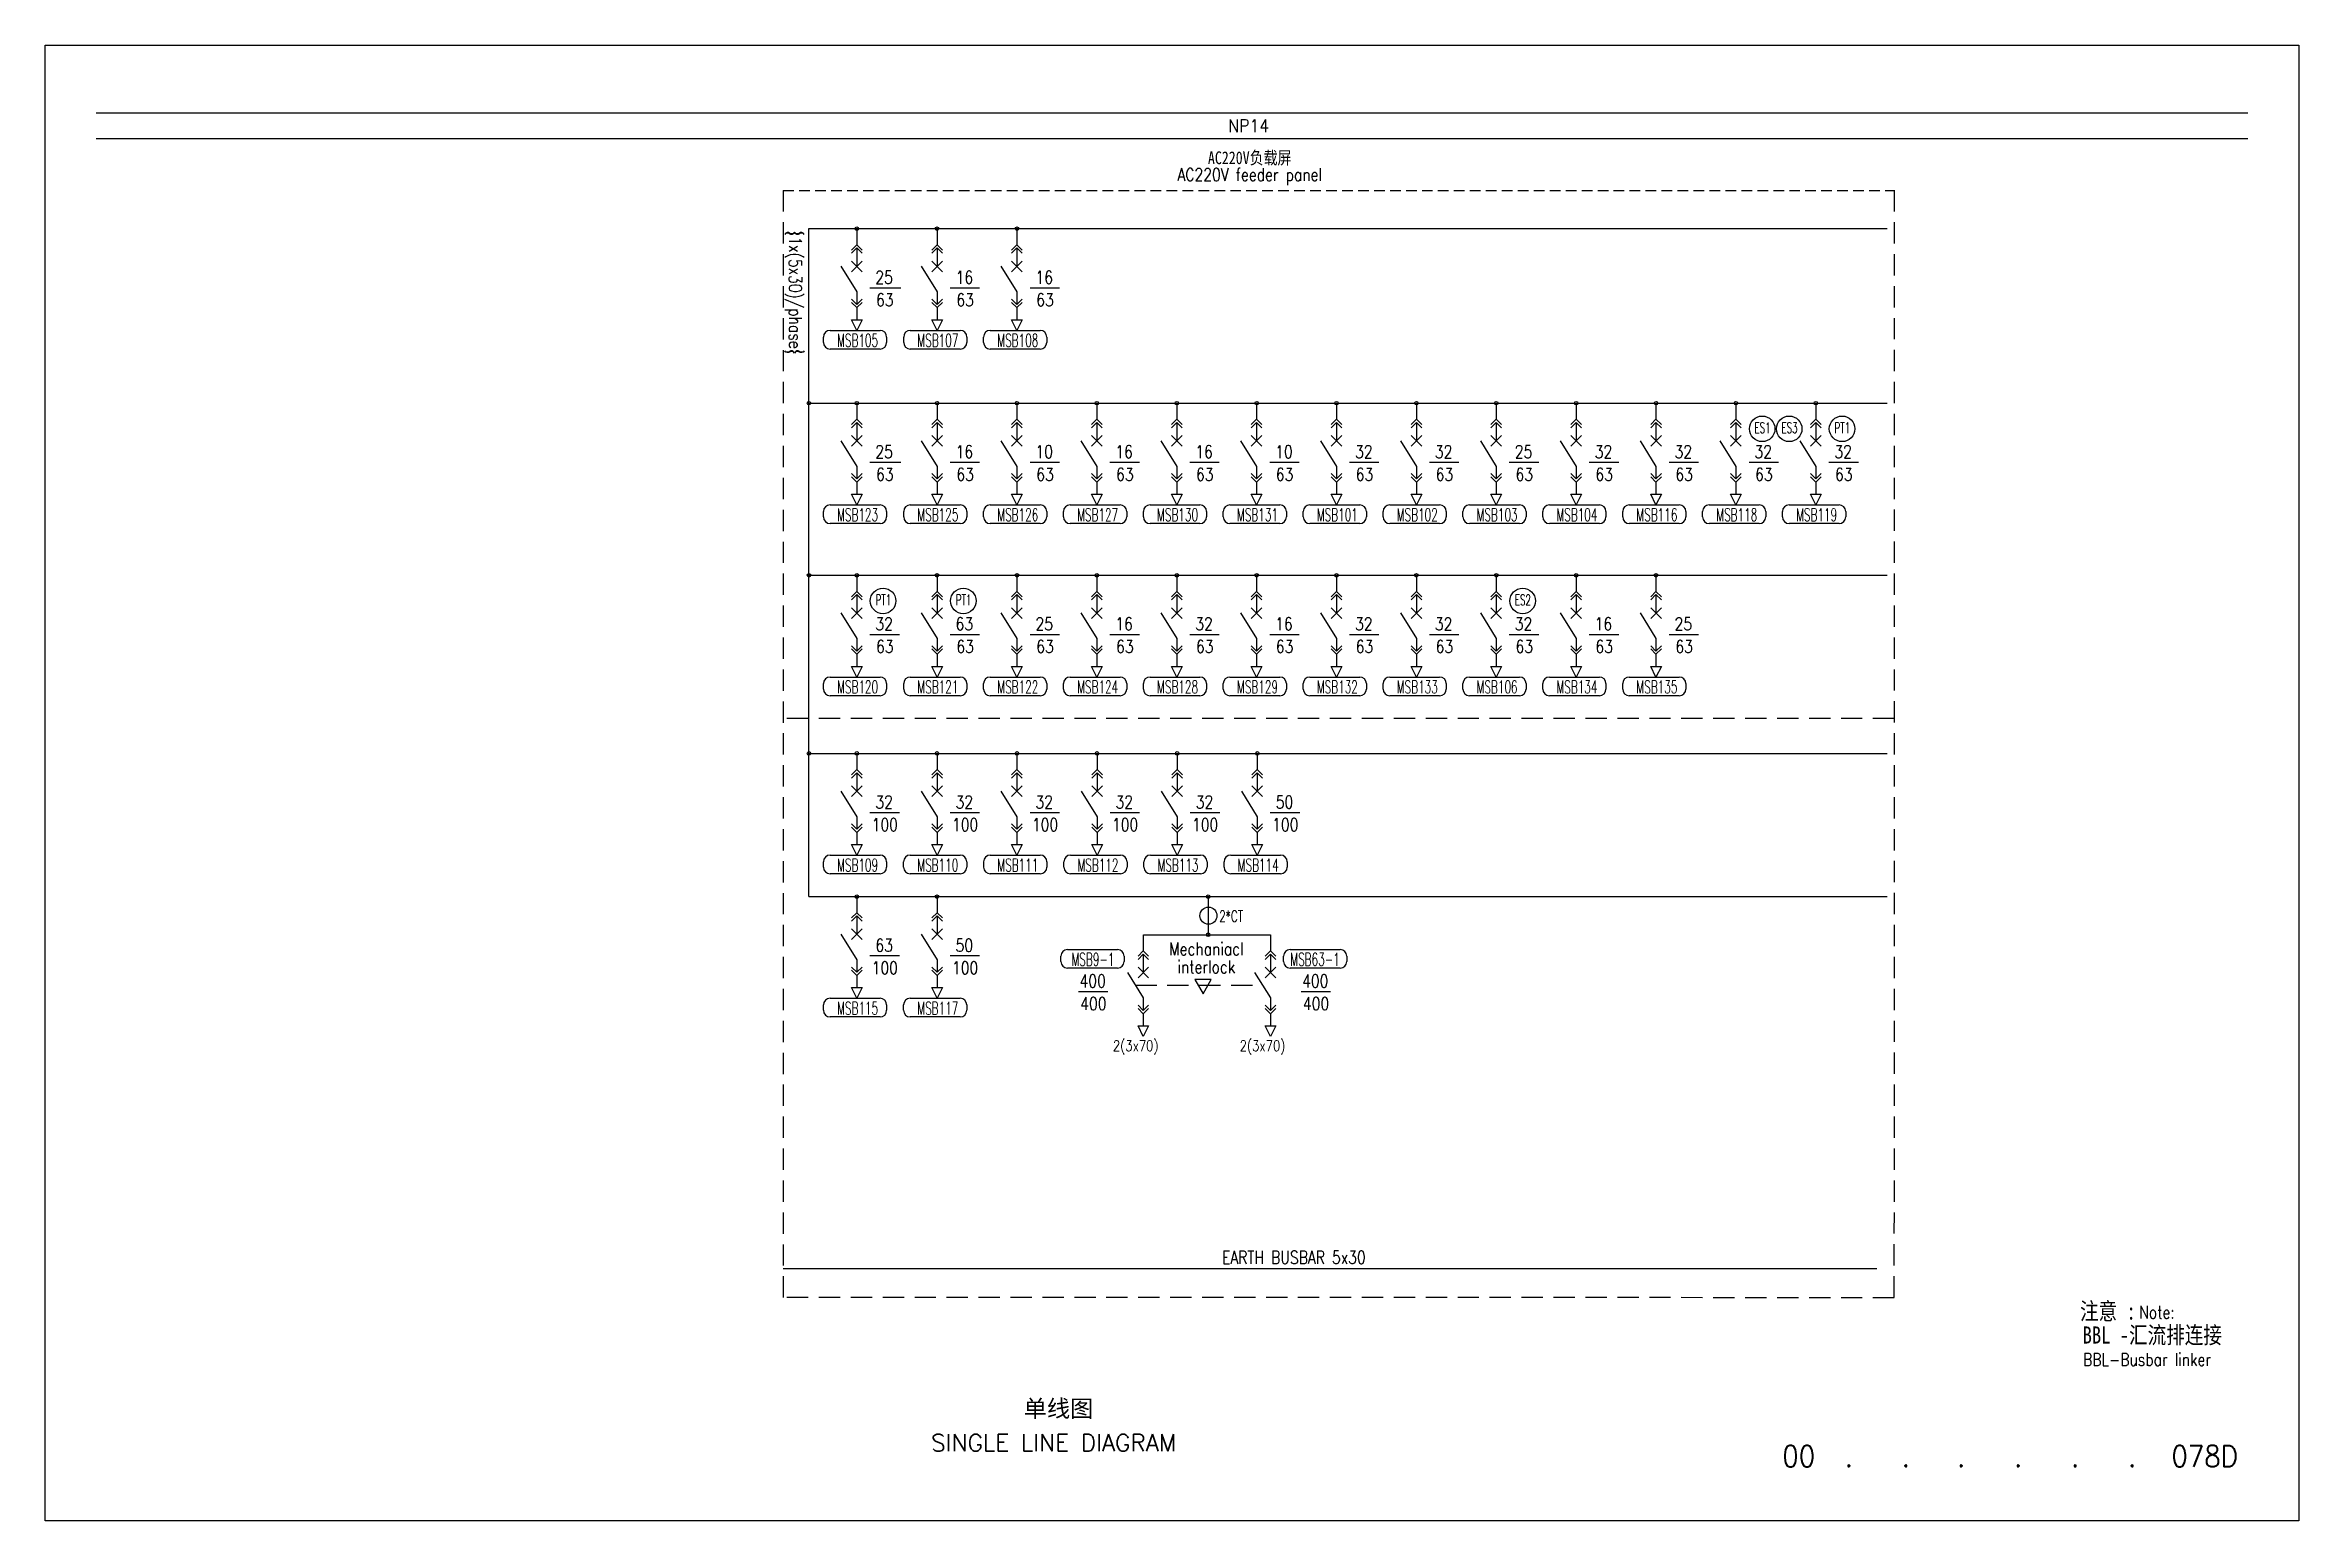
# Model space of a CAD drawing. Extents: x -598 to 568, y 398 to 572.
# Drawn here: x 303 to 567.6, y 398.4 to 571.7 of the extents above; entities that cross this region are included whole.
import ezdxf
from ezdxf.enums import TextEntityAlignment as Align

# ---------------------------------------------------------------- set-up
doc = ezdxf.new("R2010")
doc.units = 0
doc.header["$MEASUREMENT"] = 0
doc.linetypes.add('HIDDEN', pattern=[0.375, 0.25, -0.125])
doc.linetypes.add('HIDDEN2', pattern=[0.1875, 0.125, -0.0625])
doc.layers.get('0').update_dxf_attribs({"linetype": 'CONTINUOUS'})
for name, color, linetype in [('LANDSCAPE', 7, 'CONTINUOUS'), ('MODIFIED MARK', 1, 'CONTINUOUS'), ('元件', 3, 'CONTINUOUS'), ('虚线', 6, 'HIDDEN')]:
    doc.layers.add(name, color=color, linetype=linetype)
doc.styles.add('hzdxf', font='仿宋_GB2312.ttf')
doc.styles.add('HZTXT', font='仿宋_GB2312.ttf', dxfattribs={"width": 0.1})
doc.styles.get("Standard").update_dxf_attribs({"font": 'romans.shx'})

msp = doc.modelspace()

# ---------------------------------------------------------------- texts
at = {"color": 3, "linetype": 'Continuous', "style": 'HZTXT', "width": 0.8}
msp.add_text('AC220V负载屏', height=1.5, dxfattribs=at).set_placement((444.39, 558.45), align=Align.MIDDLE)
at = {"color": 3, "linetype": 'Continuous', "width": 0.8}
msp.add_text('AC220V feeder panel', height=1.5, dxfattribs=at).set_placement((444.39, 556.2), align=Align.MIDDLE)
at = {"color": 3, "width": 0.6}
for s, p in [('ES1', (504.6, 526.1)), ('ES3', (507.77, 526.1)), ('PT1', (513.97, 526.1)), ('PT1', (401.39, 505.89)), ('PT1', (410.81, 505.89)), ('ES2', (476.46, 505.89))]:
    msp.add_text(s, height=1.25, dxfattribs=at).set_placement(p, align=Align.CENTER)
at = {"color": 3, "width": 0.7}
msp.add_text('2*CT', height=1.3, dxfattribs=at).set_placement((440.79, 468.73))
at = {"color": 3, "linetype": 'Continuous', "width": 0.8}
for s, p in [('EARTH BUSBAR 5x30', (441.14, 428.58)), ('Note:', (548.82, 422.13)), ('BBL-Busbar linker', (542.23, 416.58))]:
    msp.add_text(s, height=1.5, dxfattribs=at).set_placement(p)
at = {"color": 3, "linetype": 'Continuous', "style": 'hzdxf', "width": 0.8}
for s, p in [('注意 :', (541.87, 422.01)), ('BBL -汇流排连接', (542.18, 419.21))]:
    msp.add_text(s, height=2, dxfattribs=at).set_placement(p)
at = {"color": 3, "linetype": 'Continuous', "style": 'HZTXT'}
msp.add_text('单线图', height=2, dxfattribs=at).set_placement((421.95, 411.62), align=Align.MIDDLE)
at = {"color": 3}
msp.add_text('SINGLE LINE DIAGRAM', height=2, dxfattribs=at).set_placement((421.39, 406.56), align=Align.CENTER)
at = {"layer": 'LANDSCAPE', "color": 3, "width": 0.9}
msp.add_text('NP14', height=1.5, dxfattribs=at).set_placement((444.27, 561.43), align=Align.CENTER)
for s, p in [('00', (506.92, 404.73)), ('.', (514.25, 404.73)), ('.', (520.93, 404.73)), ('.', (527.45, 404.73)), ('.', (534.13, 404.73)), ('.', (540.82, 404.73)), ('.', (547.5, 404.73)), ('078D', (552.6, 404.73))]:
    msp.add_text(s, height=2.5, dxfattribs=at).set_placement(p)
at = {"layer": '元件', "color": 3, "width": 0.8}
msp.add_text('{1x(5x30)/phase}', height=1.5, rotation=270, dxfattribs=at).set_placement((390.31, 549.89))
for s, p in [('25', (401.47, 543.64)), ('16', (410.89, 543.64)), ('16', (420.27, 543.64)), ('63', (401.56, 540.99)), ('63', (410.98, 540.99)), ('63', (420.36, 540.99)), ('25', (401.47, 523.16)), ('16', (410.89, 523.16)), ('10', (420.27, 523.16)), ('16', (429.65, 523.16)), ('16', (439.03, 523.16)), ('10', (448.41, 523.16)), ('32', (457.79, 523.16)), ('32', (467.16, 523.16)), ('25', (476.54, 523.16)), ('32', (485.92, 523.16)), ('32', (495.3, 523.16)), ('32', (504.68, 523.16)), ('32', (514.06, 523.16)), ('63', (401.56, 520.5)), ('63', (410.98, 520.5)), ('63', (420.36, 520.5)), ('63', (429.74, 520.5)), ('63', (439.11, 520.5)), ('63', (448.49, 520.5)), ('63', (457.87, 520.5)), ('63', (467.25, 520.5)), ('63', (476.63, 520.5)), ('63', (486.01, 520.5)), ('63', (495.39, 520.5)), ('63', (495.39, 520.5)), ('63', (504.76, 520.5)), ('63', (514.14, 520.5)), ('32', (401.47, 502.95)), ('63', (410.89, 502.95)), ('25', (420.27, 502.95)), ('16', (429.65, 502.95)), ('32', (439.03, 502.95)), ('16', (448.41, 502.95)), ('32', (457.79, 502.95)), ('32', (467.16, 502.95)), ('32', (476.54, 502.95)), ('16', (485.92, 502.95)), ('25', (495.3, 502.95)), ('63', (401.56, 500.29)), ('63', (410.98, 500.29)), ('63', (420.36, 500.29)), ('63', (429.74, 500.29)), ('63', (439.11, 500.29)), ('63', (448.49, 500.29)), ('63', (457.87, 500.29)), ('63', (467.25, 500.29)), ('63', (476.63, 500.29)), ('63', (486.01, 500.29)), ('63', (495.39, 500.29)), ('32', (401.47, 482.03)), ('32', (410.89, 482.03)), ('32', (420.27, 482.03)), ('32', (429.67, 482.03)), ('32', (439.08, 482.03)), ('50', (448.48, 482.03)), ('100', (401.55, 479.38)), ('100', (410.98, 479.38)), ('100', (420.36, 479.38)), ('100', (429.76, 479.38)), ('100', (439.16, 479.38)), ('100', (448.57, 479.38)), ('63', (401.47, 465.22)), ('50', (410.89, 465.22)), ('100', (401.55, 462.57)), ('100', (410.98, 462.57)), ('400', (425.96, 461.02)), ('400', (452.09, 461.02)), ('400', (426.04, 458.37)), ('400', (452.18, 458.37))]:
    msp.add_text(s, height=1.5, dxfattribs=at).set_placement(p, align=Align.CENTER)
at = {"layer": '元件', "color": 3}
for s, width, p in [('MSB105', 0.6, (398.36, 536.99)), ('MSB107', 0.6, (407.78, 536.99)), ('MSB108', 0.6, (417.16, 536.99)), ('MSB123', 0.6, (398.36, 516.51)), ('MSB125', 0.6, (407.78, 516.51)), ('MSB126', 0.6, (417.16, 516.51)), ('MSB127', 0.6, (426.54, 516.51)), ('MSB130', 0.6, (435.92, 516.51)), ('MSB131', 0.6, (445.3, 516.51)), ('MSB101', 0.6, (454.68, 516.51)), ('MSB102', 0.6, (464.06, 516.51)), ('MSB103', 0.6, (473.43, 516.51)), ('MSB104', 0.6, (482.81, 516.51)), ('MSB116', 0.6, (492.19, 516.51)), ('MSB118', 0.6, (501.57, 516.51)), ('MSB119', 0.6, (510.95, 516.51)), ('MSB120', 0.6, (398.36, 496.3)), ('MSB121', 0.6, (407.78, 496.3)), ('MSB122', 0.6, (417.16, 496.3)), ('MSB124', 0.6, (426.54, 496.3)), ('MSB128', 0.6, (435.92, 496.3)), ('MSB129', 0.6, (445.3, 496.3)), ('MSB132', 0.6, (454.68, 496.3)), ('MSB133', 0.6, (464.06, 496.3)), ('MSB106', 0.6, (473.43, 496.3)), ('MSB134', 0.6, (482.81, 496.3)), ('MSB135', 0.6, (492.19, 496.3)), ('MSB109', 0.6, (398.36, 475.38)), ('MSB110', 0.6, (407.77, 475.38)), ('MSB111', 0.6, (417.17, 475.38)), ('MSB112', 0.6, (426.58, 475.38)), ('MSB113', 0.6, (435.98, 475.38)), ('MSB114', 0.6, (445.39, 475.38)), ('Mechaniacl', 0.8, (439.3, 465.57)), ('MSB9-1', 0.6, (425.99, 464.31)), ('interlock', 0.8, (439.3, 463.46)), ('MSB63-1', 0.6, (452.06, 464.31)), ('MSB115', 0.6, (398.36, 458.57)), ('MSB117', 0.6, (407.77, 458.57))]:
    msp.add_text(s, height=1.5, dxfattribs=dict(at, width=width)).set_placement(p, align=Align.MIDDLE)
at = {"layer": '元件', "color": 3, "width": 0.8}
for p in [(428.33, 453.55), (443.22, 453.55)]:
    msp.add_text('2(3x70)', height=1.25, dxfattribs=at).set_placement(p)

# ---------------------------------------------------------------- blocks, each defined once
blk = doc.blocks.new('A$C598858A7')
for p, q in [((-1, 0.78), (-1, 1.41)), ((-0.22, 2.19), (5.64, 2.19)), ((6.42, 1.41), (6.42, 0.78)), ((5.64, 0), (-0.22, 0))]:
    blk.add_line(p, q)
for centre, start, end in [((-0.22, 1.41), 90, 180), ((-0.22, 0.78), 180, 270), ((5.64, 1.41), 0, 90), ((5.64, 0.78), 270, 0)]:
    blk.add_arc(centre, 0.781, start, end)
blk = doc.blocks.new('A$C20F319FD')
at = {"color": 1}
for p, q in [((1.87, 11.94), (1.87, 10.05)), ((1.25, 9.43), (1.87, 10.05)), ((1.25, 9.05), (1.87, 9.67)), ((1.25, 6.89), (2.5, 8.14)), ((1.25, 8.14), (2.5, 6.89)), ((1.87, 10.05), (2.5, 9.43)), ((1.87, 9.67), (1.87, 7.52)), ((1.87, 9.67), (2.5, 9.05)), ((0, 7.52), (1.87, 4.52)), ((1.25, 3.67), (1.87, 3.05)), ((1.25, 3.29), (1.87, 2.67)), ((1.87, 4.52), (1.87, 3.05)), ((1.87, 3.05), (2.5, 3.67)), ((1.87, 2.67), (2.5, 3.29)), ((1.87, 2.67), (1.87, 1.25)), ((1.87, 0), (1.25, 1.25)), ((1.25, 1.25), (2.5, 1.25)), ((1.87, 1.52), (1.87, 1.25)), ((2.5, 1.25), (1.87, 0))]:
    blk.add_line(p, q, dxfattribs=at)

# ---------------------------------------------------------------- linework, layer by layer
at = {"color": 3, "linetype": 'HIDDEN2', "ltscale": 20}
for p, q in [((389.62, 554.6), (389.62, 424.6)), ((520.06, 554.61), (520.03, 424.61)), ((520.06, 492.59), (389.62, 492.6)), ((520.06, 424.59), (389.62, 424.6))]:
    msp.add_line(p, q, dxfattribs=at)
at = {"color": 3, "linetype": 'HIDDEN2', "ltscale": 10}
msp.add_line((389.62, 554.6), (520.06, 554.59), dxfattribs=at)
at = {"color": 3}
for p, q in [((392.65, 471.68), (392.65, 550.1)), ((392.65, 550.1), (519.24, 550.1)), ((392.65, 529.61), (519.24, 529.61)), ((392.65, 509.4), (519.24, 509.4)), ((392.65, 488.49), (519.24, 488.49)), ((392.65, 471.68), (519.24, 471.68))]:
    msp.add_line(p, q, dxfattribs=at)
at = {"color": 3, "linetype": 'Continuous', "lineweight": -3}
for p, q in [((439.55, 467.2), (439.55, 471.68)), ((431.91, 467.2), (446.84, 467.2)), ((389.62, 428.02), (518.03, 428.02))]:
    msp.add_line(p, q, dxfattribs=at)
at = {"color": 0, "linetype": 'Continuous'}
msp.add_lwpolyline([(302.97, 571.65), (567.57, 571.65), (567.57, 398.38), (302.97, 398.38)], close=True, dxfattribs=at)
at = {"color": 3}
msp.add_lwpolyline([(438.91, 460.28), (439.87, 461.94), (437.95, 461.94)], close=True, dxfattribs=at)
at = {"color": 3, "linetype": 'Continuous'}
for centre, radius in [((398.27, 550.1), 0.208), ((407.69, 550.1), 0.208), ((417.07, 550.1), 0.208), ((392.65, 529.61), 0.208), ((398.27, 529.61), 0.208), ((407.69, 529.61), 0.208), ((417.07, 529.61), 0.208), ((426.45, 529.61), 0.208), ((435.83, 529.61), 0.208), ((445.21, 529.61), 0.208), ((454.58, 529.61), 0.208), ((463.96, 529.61), 0.208), ((473.34, 529.61), 0.208), ((482.72, 529.61), 0.208), ((492.1, 529.61), 0.208), ((492.1, 529.61), 0.208), ((501.48, 529.61), 0.208), ((510.86, 529.61), 0.208), ((504.56, 526.6), 1.5), ((507.73, 526.6), 1.5), ((513.94, 526.6), 1.5), ((392.65, 509.4), 0.208), ((398.27, 509.4), 0.208), ((407.69, 509.4), 0.208), ((417.07, 509.4), 0.208), ((426.45, 509.4), 0.208), ((435.83, 509.4), 0.208), ((445.21, 509.4), 0.208), ((454.58, 509.4), 0.208), ((463.96, 509.4), 0.208), ((473.34, 509.4), 0.208), ((482.72, 509.4), 0.208), ((492.1, 509.4), 0.208), ((401.35, 506.39), 1.5), ((410.77, 506.39), 1.5), ((476.43, 506.39), 1.5), ((392.65, 488.49), 0.208), ((398.27, 488.49), 0.208), ((407.69, 488.49), 0.208), ((417.07, 488.49), 0.208), ((426.47, 488.49), 0.208), ((435.88, 488.49), 0.208), ((445.28, 488.49), 0.208), ((398.27, 471.68), 0.208), ((407.69, 471.68), 0.208), ((439.52, 471.68), 0.208), ((439.55, 469.44), 1), ((439.52, 467.2), 0.208)]:
    msp.add_circle(centre, radius, dxfattribs=at)
at = {"layer": 'LANDSCAPE', "color": 3}
for p, q in [((561.57, 563.65), (308.97, 563.65)), ((561.57, 560.65), (308.97, 560.65))]:
    msp.add_line(p, q, dxfattribs=at)
at = {"layer": '元件', "color": 3}
for p, q in [((399.8, 543.17), (403.42, 543.17)), ((409.22, 543.17), (412.68, 543.17)), ((418.6, 543.17), (422.06, 543.17)), ((399.8, 522.68), (403.42, 522.68)), ((409.22, 522.68), (412.68, 522.68)), ((418.6, 522.68), (422.06, 522.68)), ((427.98, 522.68), (431.44, 522.68)), ((437.36, 522.68), (440.82, 522.68)), ((446.74, 522.68), (450.19, 522.68)), ((456.11, 522.68), (459.57, 522.68)), ((465.49, 522.68), (468.95, 522.68)), ((474.87, 522.68), (478.33, 522.68)), ((484.25, 522.68), (487.71, 522.68)), ((493.63, 522.68), (497.09, 522.68)), ((493.63, 522.68), (497.09, 522.68)), ((503.01, 522.68), (506.47, 522.68)), ((512.39, 522.68), (515.85, 522.68)), ((399.8, 502.47), (403.26, 502.47)), ((409.22, 502.47), (412.68, 502.47)), ((418.6, 502.47), (422.06, 502.47)), ((427.98, 502.47), (431.44, 502.47)), ((437.36, 502.47), (440.82, 502.47)), ((446.74, 502.47), (450.19, 502.47)), ((456.11, 502.47), (459.57, 502.47)), ((465.49, 502.47), (468.95, 502.47)), ((474.87, 502.47), (478.33, 502.47)), ((484.25, 502.47), (487.71, 502.47)), ((493.63, 502.47), (497.09, 502.47)), ((399.8, 481.56), (403.26, 481.56)), ((409.22, 481.56), (412.68, 481.56)), ((418.6, 481.56), (422.06, 481.56)), ((428, 481.56), (431.46, 481.56)), ((437.41, 481.56), (440.87, 481.56)), ((446.81, 481.56), (450.27, 481.56)), ((399.8, 464.75), (403.26, 464.75)), ((409.22, 464.75), (412.68, 464.75)), ((424.29, 460.55), (427.75, 460.55)), ((450.42, 460.55), (453.88, 460.55))]:
    msp.add_line(p, q, dxfattribs=at)
at = {"layer": '虚线', "color": 3, "linetype": 'HIDDEN2', "ltscale": 20}
msp.add_line((430.97, 461.27), (445.9, 461.27), dxfattribs=at)

# ---------------------------------------------------------------- block references
at = {"layer": 'MODIFIED MARK', "color": 3, "linetype": 'Continuous'}
for p in [(396.39, 538.16), (405.82, 538.16), (415.19, 538.16), (396.39, 517.67), (405.82, 517.67), (415.19, 517.67), (424.57, 517.67), (433.95, 517.67), (443.33, 517.67), (452.71, 517.67), (462.09, 517.67), (471.47, 517.67), (480.85, 517.67), (490.22, 517.67), (490.22, 517.67), (499.6, 517.67), (508.98, 517.67), (396.39, 497.46), (405.82, 497.46), (415.19, 497.46), (424.57, 497.46), (433.95, 497.46), (443.33, 497.46), (452.71, 497.46), (462.09, 497.46), (471.47, 497.46), (480.85, 497.46), (490.22, 497.46), (396.39, 476.54), (405.82, 476.54), (415.19, 476.54), (424.6, 476.54), (434, 476.54), (443.41, 476.54), (396.39, 459.74), (405.82, 459.74), (430.03, 455.26), (444.97, 455.26)]:
    msp.add_blockref('A$C20F319FD', p, dxfattribs=at)
at = {"layer": '元件', "color": 3, "linetype": 'Continuous'}
for p in [(395.35, 535.97), (404.77, 535.97), (414.15, 535.97), (395.35, 515.48), (404.77, 515.48), (414.15, 515.48), (423.53, 515.48), (432.91, 515.48), (442.29, 515.48), (451.67, 515.48), (461.05, 515.48), (470.42, 515.48), (479.8, 515.48), (489.18, 515.48), (489.18, 515.48), (498.56, 515.48), (507.94, 515.48), (395.35, 495.27), (404.77, 495.27), (414.15, 495.27), (423.53, 495.27), (432.91, 495.27), (442.29, 495.27), (451.67, 495.27), (461.05, 495.27), (470.42, 495.27), (479.8, 495.27), (489.18, 495.27), (395.35, 474.36), (404.76, 474.36), (414.16, 474.36), (423.57, 474.36), (432.97, 474.36), (442.38, 474.36), (423.23, 463.28), (449.37, 463.28), (395.35, 457.55), (404.76, 457.55)]:
    msp.add_blockref('A$C598858A7', p, dxfattribs=at)

msp.set_redraw_order([(e.dxf.handle, doc.entitydb.next_handle()) for e in msp.query("TEXT MTEXT ATTDEF DIMENSION ARC_DIMENSION")])  # texts and dimensions are drawn at this point

doc.saveas('drawing.dxf')
